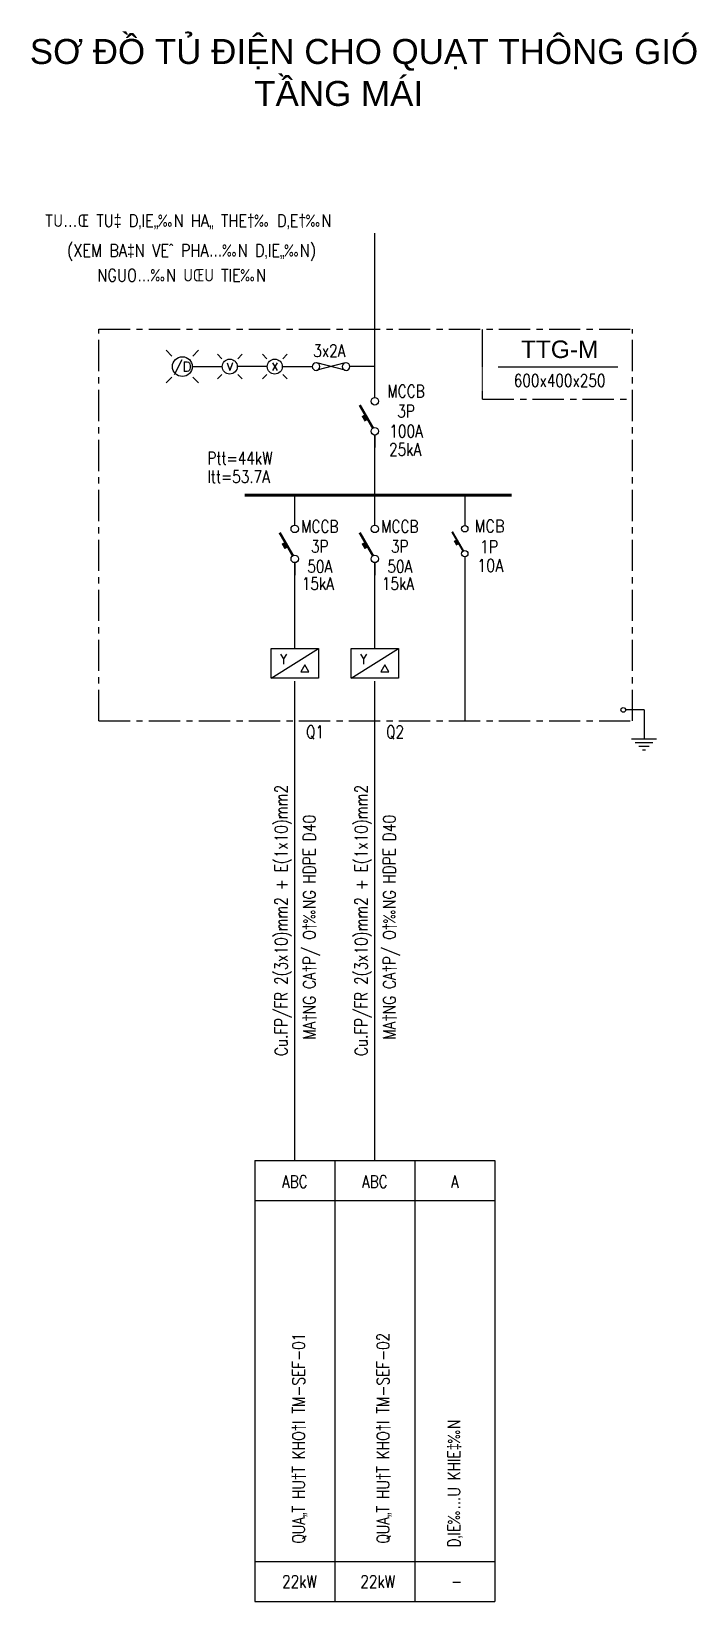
# Model space of a CAD drawing. Header units: millimetres. Extents: x -91525 to 4597779, y -698580 to 576167.
# Drawn here: x -579 to 12721, y 313258 to 344673 of the extents above; entities that cross this region are included whole.
import ezdxf
from ezdxf.enums import TextEntityAlignment as Align

# ---------------------------------------------------------------- set-up
doc = ezdxf.new("R2010")
doc.units = ezdxf.units.MM
doc.linetypes.add('CENTER', pattern=[2, 1.25, -0.25, 0.25, -0.25])
doc.linetypes.add('HIDDEN', pattern=[0.375, 0.25, -0.125])
doc.layers.get('DEFPOINTS').update_dxf_attribs({"lineweight": 5})
for name, color, linetype in [('0-----Dia-Equi', 2, 'Continuous'), ('0-----Dia-Line', 4, 'Continuous'), ('0-----Dia-Text', 3, 'Continuous'), ('0-----E-text', 3, 'Continuous'), ('0-----ED-Text', 3, 'Continuous'), ('0---DAY', 4, 'HIDDEN'), ('0---TBD', 2, 'Continuous'), ('0---TEXT', 3, 'Continuous'), ('0-CDC-ME2-Equip', 2, 'Continuous'), ('DAY-CS', 4, 'HIDDEN'), ('KHUNG TEN SD3 - Ariyana 2007$0$congtrinh', 253, 'Continuous'), ('KHUNG TEN SD3 - Ariyana 2007$0$TEXT', 253, 'Continuous'), ('TBD', 2, 'Continuous'), ('TEXT-CS', 3, 'Continuous')]:
    doc.layers.add(name, color=color, linetype=linetype)
for name, color, linetype, lineweight in [('E-_ELECSILD_R-', 7, 'Continuous', 25), ('E-_ELECTXT1_T-', 3, 'Continuous', 18), ('KHUNG TEN SD3 - Ariyana 2007$0$0-CON', 253, 'Continuous', 0)]:
    doc.layers.add(name, color=color, linetype=linetype, lineweight=lineweight)
doc.styles.add('BIGTEXT', font='VHARIAL_1.TTF', dxfattribs={"width": 0.8, "height": 1000})
doc.styles.add('E-Diagram', font='arial.ttf')
doc.styles.add('KHUNG TEN SD3 - Ariyana 2007$0$KHUNG TEN', font='VHELVCN.TTF')
doc.styles.add('KHUNG TEN SD3 - Ariyana 2007$0$STANDARD', font='VNARIAL_1.TTF', dxfattribs={"width": 0.8})
doc.styles.add('KHUNG TEN SD3 - Ariyana 2007$0$TTILEBLOCK1', font='VHELVEN.TTF')
doc.styles.add('ROMANS', font='romans.shx', dxfattribs={"width": 0.7, "bigfont": 'vns.shx'})
doc.styles.add('ROMANS1', font='ROMANS1.shx', dxfattribs={"width": 0.8})

msp = doc.modelspace()

# ---------------------------------------------------------------- texts
at = {"layer": '0-----Dia-Text', "style": 'ROMANS1', "width": 0.8}
for s, p in [('Ptt=44kW', (2938, 336008)), ('Itt=53.7A', (2938, 335640))]:
    msp.add_text(s, height=250, dxfattribs=at).set_placement(p)
at = {"layer": '0-----Dia-Text', "linetype": 'Continuous', "style": 'ROMANS1', "width": 0.85}
for s, p in [('MCB', (8281, 334651)), ('1P ', (8384, 334237)), ('10A', (8331, 333863))]:
    msp.add_text(s, height=250, dxfattribs=at).set_placement(p)
at = {"layer": '0-----ED-Text', "color": 6, "linetype": 'Continuous', "style": 'E-Diagram'}
for s, p in [('SƠ ĐỒ TỦ ĐIỆN CHO QUẠT THÔNG GIÓ ', (-611, 344021)), ('TẦNG MÁI', (3876, 343181))]:
    msp.add_text(s, height=500, dxfattribs=at).set_placement(p)
at = {"layer": '0---TEXT', "linetype": 'Continuous', "style": 'ROMANS1'}
for s, width, p in [('TU…Œ TU‡ D‚IE„‰N HA„ THE†‰ D‚E†‰N', 0.85, (2551, 340761)), ('(XEM BA‡N VEˆ PHA…‰N D‚IE„‰N)', 0.85, (2622, 340164)), ('NGUO…‰N UŒU TIE‰N', 0.85, (2425, 339669)), ('600x400x250', 0.8, (9983, 337563)), ('MCCB', 0.8, (6912, 337349)), ('3P', 0.8, (6912, 336949)), ('100A', 0.8, (6912, 336549)), ('MCCB', 0.8, (5187, 334644)), ('MCCB', 0.8, (6787, 334644)), ('3P', 0.8, (5187, 334244)), ('3P', 0.8, (6787, 334244)), ('50A', 0.8, (5187, 333844)), ('50A', 0.8, (6787, 333844)), ('ABC', 0.8, (4687, 321535)), ('ABC', 0.8, (6287, 321535)), ('A', 0.8, (7887, 321535))]:
    msp.add_text(s, height=250, dxfattribs=dict(at, width=width)).set_placement(p, align=Align.CENTER)
at = {"layer": '0---TEXT', "color": 6, "style": 'BIGTEXT'}
msp.add_text('TTG-M', height=350, dxfattribs=at).set_placement((9983, 338138), align=Align.CENTER)
at = {"layer": '0---TEXT', "linetype": 'Continuous', "style": 'ROMANS1', "width": 0.8}
for s, p in [('25kA', (6572, 336184)), ('15kA', (4827, 333500)), ('15kA', (6427, 333500)), ('Q1', (4912, 330533)), ('Q2', (6512, 330533))]:
    msp.add_text(s, height=250, dxfattribs=at).set_placement(p)
for p in [(4780, 313658), (6344, 313658)]:
    msp.add_text('22kW', height=250, dxfattribs=at).set_placement(p, align=Align.MIDDLE_CENTER)
at = {"layer": 'E-_ELECTXT1_T-', "lineweight": 13, "style": 'ROMANS1', "width": 0.8}
msp.add_text('3x2A', height=250, dxfattribs=at).set_placement((5056, 338159))
at = {"layer": 'E-_ELECTXT1_T-', "style": 'ROMANS1', "width": 0.8}
for s, p in [('Cu.FP/FR 2(3x10)mm2 + E(1x10)mm2 ', (4540, 326955)), ('Cu.FP/FR 2(3x10)mm2 + E(1x10)mm2 ', (6140, 326955)), ('MA†NG CA†P/ O†‰NG HDPE D40', (5103, 326750)), ('MA†NG CA†P/ O†‰NG HDPE D40', (6703, 326750))]:
    msp.add_text(s, height=250, rotation=90, dxfattribs=at).set_placement(p, align=Align.CENTER)
for s, p in [('QUA„T HU†T KHO†I TM-SEF-01', (4764, 314418)), ('QUA„T HU†T KHO†I TM-SEF-02', (6452, 314418))]:
    msp.add_text(s, height=250, rotation=90, dxfattribs=at).set_placement(p, align=Align.MIDDLE_LEFT)
msp.add_text('D‚IE‰…U KHIE‡‰N', height=250, rotation=90, dxfattribs=at).set_placement((7995, 314343))
at = {"layer": 'TEXT-CS', "linetype": 'Continuous', "style": 'ROMANS1', "width": 0.8}
msp.add_text('-', height=250, dxfattribs=at).set_placement((7925, 313542), align=Align.CENTER)

# ---------------------------------------------------------------- blocks, each defined once
blk = doc.blocks.new('DI2')
at = {"layer": '0-CDC-ME2-Equip'}
for p, q in [((0, 1000), (0, 1250)), ((0, 250), (0, 0))]:
    blk.add_line(p, q, dxfattribs=at)
for points, const_width in [([(-37, 390), (-302, 850)], 50), ([(-177, 533), (-239, 641)], 60)]:
    blk.add_lwpolyline(points, dxfattribs=dict(at, const_width=const_width))
for centre in [(0, 925), (0, 325)]:
    blk.add_circle(centre, 75, dxfattribs=at)
blk = doc.blocks.new('DI28')
at = {"layer": '0-CDC-ME2-Equip'}
for p, q in [((0, 0), (0, -575)), ((-176.875, -650), (176.875, -650)), ((-103.75, -725), (103.75, -725)), ((-30.625, -800), (30.625, -800))]:
    blk.add_line(p, q, dxfattribs=at)
at = {"layer": '0-CDC-ME2-Equip', "color": 4}
blk.add_line((-250, -575), (250, -575), dxfattribs=at)
blk = doc.blocks.new('di18')
at = {"layer": 'TBD', "color": 7}
for p, q in [((-159, 159), (-247, 247)), ((159, 159), (247, 247)), ((-159, -159), (-247, -247)), ((159, -159), (247, -247))]:
    blk.add_line(p, q, dxfattribs=at)
at = {"layer": 'TBD'}
blk.add_circle((0, 0), 150, dxfattribs=at)
at = {"layer": 'TBD', "color": 7, "style": 'ROMANS'}
blk.add_text('V', height=150, dxfattribs=at).set_placement((0, 0), align=Align.MIDDLE)
blk = doc.blocks.new('di19')
at = {"layer": 'TBD', "color": 7}
for p, q in [((-159, 159), (-247, 247)), ((159, 159), (247, 247)), ((-159, -159), (-247, -247)), ((159, -159), (247, -247))]:
    blk.add_line(p, q, dxfattribs=at)
at = {"layer": 'TBD'}
blk.add_circle((0, 0), 150, dxfattribs=at)
at = {"layer": 'TBD', "color": 7, "style": 'ROMANS'}
blk.add_text('X', height=150, dxfattribs=at).set_placement((0, 0), align=Align.MIDDLE)
blk = doc.blocks.new('di21')
at = {"layer": '0-CDC-ME2-Equip'}
for p, q in [((-281, 73), (281, -73)), ((-281, -73), (281, 73))]:
    blk.add_line(p, q, dxfattribs=at)
for centre in [(-300, 0), (300, 0)]:
    blk.add_circle(centre, 75, dxfattribs=at)
blk = doc.blocks.new('s-d')
at = {"layer": '0---TBD'}
blk.add_line((684569, -192821), (685750, -192078), dxfattribs=at)
blk.add_line((684569, -192821), (685750, -192078), dxfattribs=at)
blk.add_lwpolyline([(684569, -192821), (684569, -192078), (685750, -192078), (685750, -192821)], close=True, dxfattribs=at)
blk.add_lwpolyline([(684569, -192821), (684569, -192078), (685750, -192078), (685750, -192821)], close=True, dxfattribs=at)
at = {"layer": 'TEXT-CS', "linetype": 'Continuous'}
blk.add_lwpolyline([(685310, -192659), (685511, -192659), (685411, -192485)], close=True, dxfattribs=at)
at = {"layer": '0-----E-text', "linetype": 'Continuous', "style": 'ROMANS', "width": 0.85}
blk.add_text('Y', height=250, dxfattribs=at).set_placement((684878, -192469), align=Align.CENTER)
blk = doc.blocks.new('di17')
at = {"color": 7}
for p, q in [((-159, 159), (-247, 247)), ((159, 159), (247, 247)), ((-159, -159), (-247, -247)), ((159, -159), (247, -247))]:
    blk.add_line(p, q, dxfattribs=at)
blk.add_circle((0, 0), 150)
at = {"color": 7, "style": 'ROMANS'}
blk.add_attdef('R', text='', height=150, dxfattribs=at).set_placement((0, 0), align=Align.MIDDLE_CENTER)
blk = doc.blocks.new('BREAKER')
at = {"layer": 'TBD'}
for points, const_width in [([(-0.23, 0.98), (-2.09, 4.2)], 0.35), ([(-1.21, 1.98), (-1.65, 2.74)], 0.42)]:
    blk.add_lwpolyline(points, dxfattribs=dict(at, const_width=const_width))
for centre in [(0.03, 4.69), (0.03, 0.53)]:
    blk.add_circle(centre, 0.525, dxfattribs=at)
blk = doc.blocks.new('KHUNG TEN SD3 - Ariyana 2007')
at = {"layer": 'DEFPOINTS', "color": 1}
blk.add_lwpolyline([(527153.77, 1774368.57), (527559.52, 1774368.57), (527559.52, 1774655.49), (527153.77, 1774655.49)], close=True, dxfattribs=at)
at = {"layer": 'KHUNG TEN SD3 - Ariyana 2007$0$0-CON'}
for p, q in [((527511.8, 1774369.53), (527511.8, 1774654.54)), ((527558.56, 1774654.54), (527558.56, 1774369.53)), ((527511.8, 1774653.32), (527511.8, 1774369.53)), ((527511.8, 1774369.53), (527511.8, 1774653.32)), ((527513.44, 1774652.39), (527513.44, 1774630.6)), ((527513.44, 1774652.39), (527556.98, 1774652.39)), ((527520.3, 1774652.39), (527520.3, 1774630.6)), ((527550.75, 1774652.39), (527550.75, 1774630.6)), ((527556.98, 1774652.39), (527556.98, 1774630.6)), ((527513.44, 1774648.03), (527556.98, 1774648.03)), ((527513.44, 1774643.67), (527556.98, 1774643.67)), ((527513.44, 1774639.32), (527556.98, 1774639.32)), ((527513.44, 1774634.96), (527556.98, 1774634.96)), ((527513.44, 1774630.6), (527556.98, 1774630.6)), ((527513.44, 1774630.6), (527556.98, 1774630.6)), ((527511.92, 1774629.43), (527558.6, 1774629.43)), ((527513.32, 1774613.39), (527513.32, 1774585.42)), ((527556.85, 1774585.42), (527556.85, 1774613.39)), ((527513.31, 1774585.42), (527556.85, 1774585.42)), ((527511.8, 1774584.24), (527558.47, 1774584.24)), ((527513.31, 1774568.2), (527513.31, 1774555.66)), ((527513.31, 1774568.2), (527513.31, 1774540.13)), ((527556.85, 1774568.2), (527556.85, 1774540.13)), ((527513.31, 1774540.13), (527556.85, 1774540.13)), ((527511.8, 1774538.74), (527558.47, 1774538.74)), ((527513.31, 1774523.6), (527556.85, 1774523.6)), ((527513.32, 1774523.6), (527513.31, 1774509.83)), ((527556.85, 1774523.6), (527556.85, 1774509.83)), ((527513.31, 1774509.83), (527513.31, 1774494.3)), ((527556.85, 1774509.83), (527556.85, 1774494.3)), ((527513.31, 1774508.32), (527556.85, 1774508.32)), ((527513.31, 1774508.32), (527556.85, 1774508.32)), ((527513.31, 1774494.3), (527556.85, 1774494.3)), ((527511.8, 1774493.1), (527558.47, 1774493.1)), ((527513.31, 1774492.02), (527556.85, 1774492.02)), ((527513.31, 1774492.02), (527513.31, 1774477.33)), ((527556.85, 1774492.02), (527556.85, 1774477.33)), ((527513.31, 1774477.33), (527556.85, 1774477.33)), ((527511.8, 1774476.24), (527558.47, 1774476.24)), ((527513.31, 1774475.34), (527556.85, 1774475.34)), ((527513.31, 1774475.34), (527513.31, 1774465.38)), ((527556.85, 1774475.34), (527556.85, 1774465.38)), ((527513.31, 1774465.38), (527556.85, 1774465.38)), ((527511.8, 1774464.18), (527558.56, 1774464.18)), ((527511.8, 1774464.18), (527558.47, 1774464.18)), ((527513.4, 1774448.14), (527513.4, 1774433.98)), ((527513.4, 1774448.14), (527556.94, 1774448.14)), ((527556.94, 1774448.14), (527556.94, 1774433.98)), ((527513.4, 1774435.28), (527556.94, 1774435.28)), ((527513.4, 1774433.98), (527513.4, 1774404.33)), ((527556.94, 1774433.98), (527556.94, 1774404.33)), ((527513.4, 1774428.32), (527556.94, 1774428.32)), ((527513.4, 1774416.33), (527556.94, 1774416.33)), ((527513.4, 1774404.33), (527556.94, 1774404.33)), ((527511.8, 1774403.13), (527558.47, 1774403.13)), ((527513.31, 1774402.44), (527513.31, 1774389.04)), ((527513.31, 1774402.44), (527556.85, 1774402.44)), ((527556.85, 1774402.44), (527556.85, 1774389.04)), ((527513.31, 1774389.04), (527556.85, 1774389.04)), ((527511.8, 1774388.16), (527558.47, 1774388.16)), ((527513.31, 1774386.96), (527556.85, 1774386.96)), ((527513.31, 1774386.96), (527513.31, 1774379.76)), ((527556.85, 1774386.96), (527556.85, 1774379.76)), ((527513.31, 1774382.4), (527513.31, 1774379.76)), ((527556.85, 1774382.4), (527556.85, 1774379.76)), ((527513.31, 1774379.76), (527556.85, 1774379.76)), ((527511.8, 1774378.98), (527558.56, 1774378.98)), ((527513.31, 1774378.16), (527513.31, 1774370.78)), ((527513.31, 1774378.16), (527556.85, 1774378.16)), ((527556.85, 1774378.16), (527556.85, 1774370.78)), ((527513.31, 1774370.78), (527556.85, 1774370.78))]:
    blk.add_line(p, q, dxfattribs=at)
at = {"layer": 'KHUNG TEN SD3 - Ariyana 2007$0$0-CON', "const_width": 0.12}
blk.add_lwpolyline([(527162.72, 1774654.54), (527558.56, 1774654.54), (527558.56, 1774369.53), (527162.72, 1774369.53)], close=True, dxfattribs=at)
at = {"layer": 'KHUNG TEN SD3 - Ariyana 2007$0$0-CON'}
for points in [[(527513.32, 1774628.23), (527556.85, 1774628.23), (527556.85, 1774607.41), (527513.32, 1774607.41)], [(527513.32, 1774583.04), (527556.85, 1774583.04), (527556.85, 1774558.72), (527513.32, 1774558.72)], [(527513.32, 1774537.54), (527556.85, 1774537.54), (527556.85, 1774523.6), (527513.32, 1774523.6)], [(527513.41, 1774462.98), (527556.94, 1774462.98), (527556.94, 1774448.14), (527513.41, 1774448.14)]]:
    blk.add_lwpolyline(points, close=True, dxfattribs=at)
at = {"layer": 'KHUNG TEN SD3 - Ariyana 2007$0$congtrinh', "color": 4, "insert": (542423.38, 1772523.29, 0), "char_height": 1.2, "width": 116.411, "attachment_point": 1, "rotation": 0.5731, "style": 'KHUNG TEN SD3 - Ariyana 2007$0$STANDARD'}
blk.add_mtext('{\\fTimes New Roman|b0|i0|c0|p18;MẶT BẰNG XƯỞNG  GIA CÔNG SẮT}', dxfattribs=at)
at = {"layer": 'KHUNG TEN SD3 - Ariyana 2007$0$TEXT', "style": 'KHUNG TEN SD3 - Ariyana 2007$0$KHUNG TEN'}
blk.add_text('Ngaøy......thaùng 01 naêm 2017', height=1.4471, dxfattribs=at).set_placement((527524.82, 1774429.92))
at = {"layer": 'KHUNG TEN SD3 - Ariyana 2007$0$TEXT', "linetype": 'Continuous', "style": 'KHUNG TEN SD3 - Ariyana 2007$0$TTILEBLOCK1'}
for s, insert, char_height, width, attachment_point in [('{\\fVNI-Helve-Condense|b0|i0|c0|p2;PHIEÂN BAÛN}', (527516.88, 1774650.2), 0.8637, 31.094, 5), ('{\\fVNI-Helve-Condense|b0|i0|c0|p2;NOÄI DUNG HIEÄU CHÆNH}', (527535.52, 1774650.21), 0.8637, 31.094, 5), ('{\\fVNI-Helve-Condense|b0|i0|c0|p2;NGAØY}', (527553.86, 1774650.21), 0.8637, 31.094, 5), ('{\\fVNI-Helve-Condense|b0|i0|c0|p2;CHUÛ ÑAÀU TÖ}', (527513.95, 1774605.11), 0.9596, 34.962, 1), ('{\\fVNI-Helve-Condense|b0|i0|c0|p2;COÂNG TY COÅ PHAÀN KHAÙCH SAÏN VAØ DU LÒCH THIEÂN THAI}', (527535.47, 1774602.29), 1.7993, 38.8069, 2), ('{\\fVNI-Helve-Condense|b0|i0|c0|p2;ÑÒA CHÆ : 107 VOÕ NGUYEÂN GIAÙP, P. KHUEÂ MYÕ, \\PQ. NGUÕ HAØNH SÔN, TP.ÑAØ NAÜNG\\PTEL :  .................  FAX : ...................}', (527536.15, 1774596.3), 1.0796, 56.5282, 2), ('{\\fVNI-Helve-Condense|b0|i0|c0|p2;BAN QU\\fArial|b0|i0|c0|p34;ẢN LÝ XÂY DỰNG 1\\P- DỰ ÁN ARIYANA}', (527535.47, 1774575.2), 1.7993, 38.8069, 2), ('PHEÂ DUYEÄT', (527513.96, 1774557.11), 0.9596, 34.962, 1), ('{\\fVNI-Helve-Condense|b0|i0|c0|p2;TÖ VAÁN GIAÙM SAÙT}', (527514.03, 1774522.95), 0.9596, 34.962, 1), ('{\\fVNI-Helve-Condense|b0|i0|c0|p2;CTY TNHH TÖ VAÁN\\P QUAÛN LYÙ XAÂY DÖÏNG DELTA}', (527535.05, 1774520.59), 1.7993, 37.1567, 2), ('{\\fVNI-Helve-Condense|b0|i0|c0|p2;ÑÒA CHÆ : 02 QUANG TRUNG, P.THAÏCH THANG, \\PQ.HAÛI CHAÂU, TP. ÑAØ NAÜNG \\PTEL :  .....................  FAX : .....................}', (527536.15, 1774514.41), 1.0796, 56.5282, 2), ('GIAÛM SAÙT TRÖÔÛNG ', (527514.04, 1774507.7), 0.9596, 34.962, 1), ('{\\fVNI-Helve-Condense|b0|i0|c0|p2;LEÂ NGOÏC BAÛO}', (527536.15, 1774498.05), 1.7993, 41.1891, 2), ('COÂNG TRÌNH', (527514.03, 1774491.48), 1.4394, 52.4431, 1), ('{\\fVNI-Helve-Condense|b0|i0|c0|p2;TRUNG TAÂM HOÄI NGHÒ VAØ \\PTRIEÅN LAÕM ARIYANA}', (527535.39, 1774488.21), 1.7993, 41.1891, 2), ('ÑÒA CHÆ : P.KHUEÂ MYÕ, Q.NGUÕ HAØNH SÔN, TP.ÑAØ NAÜNG', (527535.01, 1774481.65), 1.0796, 56.5282, 2), ('HAÏNG MUÏC', (527514.03, 1774474.7), 1.439, 52.4431, 1), ('{\\fVNI-Helve-Condense|b0|i0|c0|p2;CUNG CAÁP VAØ THI COÂNG LAÉP ÑAËT HEÄ THOÁNG CÔ ÑIEÄN}', (527535.69, 1774472.47), 2.0392, 37.4215, 2), ('NHAØ THAÀU', (527514.12, 1774447.5), 0.96, 34.962, 1), ('{\\fVNI-Helve-Condense|b0|i0|c0|p2;COÂNG TY COÅ PHAÀN SEATECCO}', (527536.15, 1774444.87), 1.7993, 41.1891, 2), ('{\\fVNI-Helve-Condense|b0|i0|c0|p2;\\H0.99997x;ÑÒA CHÆ : 174 TR\\fTimes New Roman|b0|i0|c0|p18;ƯNG NỮ VƯƠNG\\fVNI-Helve-Condense|b0|i0|c0|p2;,\\PQ. H\\fTimes New Roman|b0|i0|c0|p18;ẢI CHÂU\\fVNI-Helve-Condense|b0|i0|c0|p2;, TP. ÑAØ NAÜNG \\PTEL : 0511.3 616026   FAX : 0511.3 825714}', (527536.15, 1774441.87), 1.19952, 36.2258, 2), ('{\\fVNI-Helve-Condense|b0|i0|c0|p2;NGÖÔØI LAÄP}', (527514.12, 1774427.68), 0.9596, 34.962, 1), ('{\\fVNI-Helve-Condense|b0|i0|c0|p2;CUØ DUY DUÕNG}', (527536.15, 1774419.22), 1.7993, 41.1891, 2), ('{\\fVNI-Helve-Condense|b0|i0|c0|p2;CHÆ HUY TRÖÔÛNG }', (527514.12, 1774415.68), 0.9596, 34.962, 1), ('{\\fVNI-Helve-Condense|b0|i0|c0|p2;LEÂ VAÊN THÖ}', (527536.15, 1774408.09), 1.7993, 41.1891, 2), ('{\\fVNI-Helve-Condense|b0|i0|c0|p2;TEÂN BAÛN VEÕ}', (527514.03, 1774401.8), 0.9596, 34.962, 1), ('{\\fVNI-Helve-Condense|b0|i0|c0|p2;KÍ HIEÄU BAÛN VEÕ}', (527514.03, 1774386.31), 0.9596, 34.962, 1), ('{\\fVNI-Helve-Condense|b0|i0|c0|p2;TÆ LEÄ}', (527514.03, 1774377.52), 0.9596, 34.962, 1)]:
    blk.add_mtext(s, dxfattribs=dict(at, insert=insert, char_height=char_height, width=width, attachment_point=attachment_point))

# ---------------------------------------------------------------- linework, layer by layer
at = {"color": 1, "linetype": 'CENTER', "ltscale": 500}
for p, q in [((770, 338713), (11442, 338713)), ((770, 330877), (770, 338713)), ((11442, 330877), (11442, 338713)), ((8443, 337313), (11442, 337313)), ((770, 330877), (11442, 330877))]:
    msp.add_line(p, q, dxfattribs=at)
at = {"color": 1, "linetype": 'CENTER', "ltscale": 2}
msp.add_line((8443, 337313), (8443, 338713), dxfattribs=at)
at = {"linetype": 'Continuous'}
for p, q in [((8755, 337963), (11148, 337963)), ((5487, 322085), (5487, 313258)), ((7087, 322085), (7087, 313258)), ((8687, 322085), (8687, 313258)), ((8687, 322085), (8687, 313258)), ((3887, 321285), (8687, 321285)), ((3887, 314058), (8687, 314058))]:
    msp.add_line(p, q, dxfattribs=at)
at = {"color": 2, "linetype": 'Continuous'}
for p, q in [((3887, 322085), (8687, 322085)), ((3887, 322085), (3887, 313258)), ((8687, 322085), (8687, 313258)), ((3887, 313258), (8687, 313258))]:
    msp.add_line(p, q, dxfattribs=at)
at = {"layer": '0-----Dia-Equi', "color": 7, "linetype": 'Continuous'}
for p, q in [((2637, 337966), (3237, 337966)), ((4137, 337966), (3537, 337966)), ((4437, 337966), (5037, 337966)), ((6287, 337966), (5787, 337966))]:
    msp.add_line(p, q, dxfattribs=at)
at = {"layer": '0-----Dia-Line'}
msp.add_line((8087, 335394), (8087, 334785), dxfattribs=at)
at = {"layer": '0-----Dia-Line', "linetype": 'Continuous'}
msp.add_line((8087, 334159), (8087, 330877), dxfattribs=at)
at = {"layer": '0-----Dia-Line', "const_width": 62.5, "elevation": 0}
msp.add_lwpolyline([(3683, 335394), (9021, 335394)], dxfattribs=at)
at = {"layer": '0---DAY', "linetype": 'Continuous'}
for p, q in [((6287, 337347), (6287, 340633)), ((6287, 335394), (6287, 336597)), ((4687, 334794), (4687, 335394)), ((6287, 334794), (6287, 335394)), ((4687, 332327), (4687, 334044)), ((6287, 332327), (6287, 334044)), ((4687, 322085), (4687, 331670)), ((6287, 322085), (6287, 331670))]:
    msp.add_line(p, q, dxfattribs=at)
at = {"layer": '0---DAY', "linetype": 'Continuous', "elevation": 0}
msp.add_lwpolyline([(6287, 340633, 0, 0, 0), (5409, 340633, 0, 150, 0), (4784, 340633, 0, 0, 0), (447, 340633, 0, 0, 0)], format="xyseb", dxfattribs=at)
at = {"layer": '0---TBD', "linetype": 'Continuous'}
msp.add_line((11670, 331097), (11302, 331097), dxfattribs=at)
msp.add_circle((11255, 331097), 46.3, dxfattribs=at)

# ---------------------------------------------------------------- block references
at = {"linetype": 'ByBlock', "xscale": 0.8000000000029104, "yscale": 0.8000000000029104, "zscale": 0.8000000000029104}
for p in [(-543441, 485989), (-541841, 485989)]:
    msp.add_blockref('s-d', p, dxfattribs=at)
at = {"layer": '0-----Dia-Equi', "xscale": 1.320000000006985, "yscale": 1.320000000006985, "zscale": 1.320000000006985}
msp.add_blockref('di17', (2439, 337966), dxfattribs=at).add_auto_attribs({'R': '/D'})
at = {"layer": '0-----Dia-Equi', "linetype": 'Continuous'}
for name, p in [('di18', (3387, 337966)), ('di19', (4287, 337966))]:
    msp.add_blockref(name, p, dxfattribs=at)
at = {"layer": '0-----Dia-Equi', "linetype": 'Continuous', "xscale": -1}
msp.add_blockref('di21', (5412, 337966), dxfattribs=at)
at = {"layer": '0---TBD', "linetype": 'Continuous'}
for name, p in [('DI2', (6287, 336347)), ('DI2', (4687, 333794)), ('DI2', (6287, 333794)), ('DI28', (11670, 331097))]:
    msp.add_blockref(name, p, dxfattribs=at)
at = {"layer": 'DAY-CS', "color": 2, "ltscale": 5, "xscale": 306.614037341089, "yscale": 306.614037341089, "zscale": 306.614037341089}
for p in [(-161724270, -543558119), (-161724270, -543662176), (-161724270, -543776587)]:
    msp.add_blockref('KHUNG TEN SD3 - Ariyana 2007', p, dxfattribs=at)
at = {"layer": 'E-_ELECSILD_R-', "xscale": 120.0000000672007, "yscale": 120.0000000672007, "zscale": 120.0000000672007}
msp.add_blockref('BREAKER', (8083, 334159), dxfattribs=at)

msp.set_redraw_order([(e.dxf.handle, doc.entitydb.next_handle()) for e in msp.query("TEXT MTEXT ATTDEF DIMENSION ARC_DIMENSION")])  # texts and dimensions are drawn at this point

doc.saveas('drawing.dxf')
